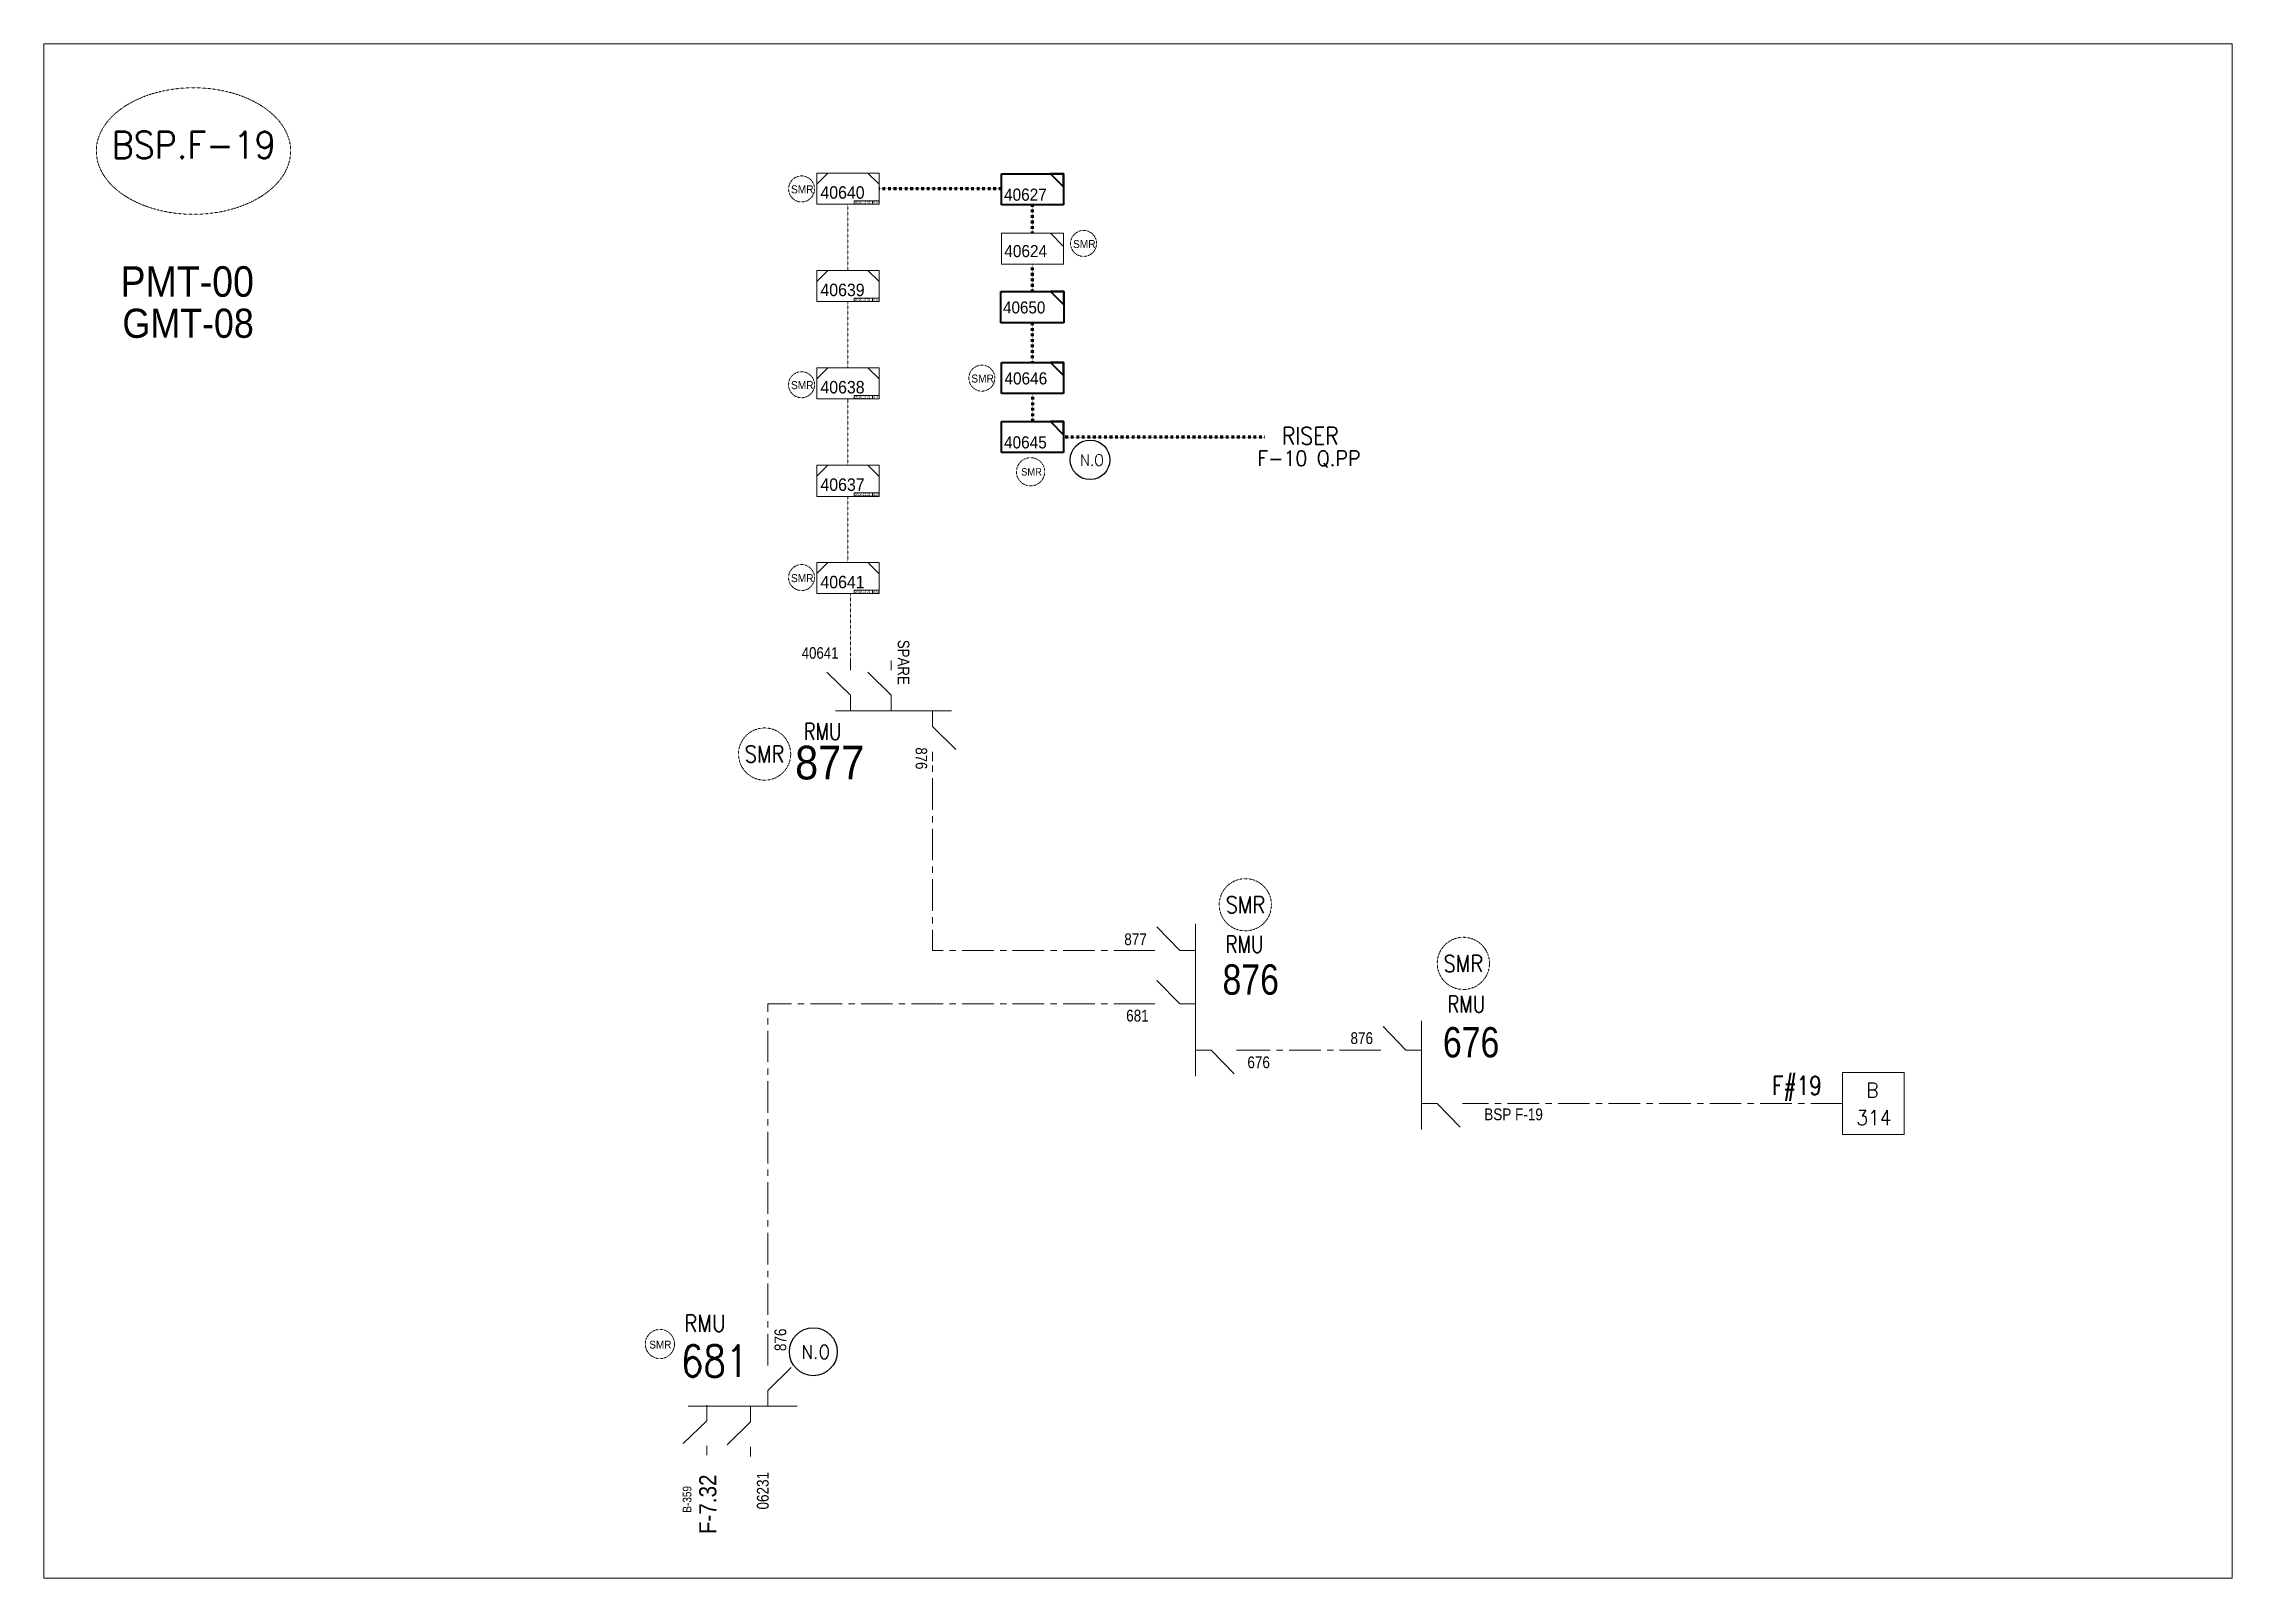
# Model space of a CAD drawing. Header units: metres. Extents: x 65984 to 144644, y -19036 to 23726.
# Drawn here: x 86736 to 88128, y -7030 to -6054 of the extents above; entities that cross this region are included whole.
import ezdxf
from ezdxf.enums import TextEntityAlignment as Align

# ---------------------------------------------------------------- set-up
doc = ezdxf.new("R2010")
doc.units = ezdxf.units.M
doc.header["$MEASUREMENT"] = 0
doc.linetypes.add('( Center )', pattern=[2, 1.25, -0.25, 0.25, -0.25])
doc.linetypes.add('DGN Style 3', pattern=[0.013877, 0, -0.013877])
doc.layers.get('0').update_dxf_attribs({"color": 95, "lineweight": 40})
for name, color, linetype, lineweight in [('CONTRACTOR NAME', 95, 'Continuous', 40), ('d_eos', 111, 'Continuous', 40), ('d_eos no', 121, 'Continuous', 40), ('d_switch', 95, 'Continuous', 40), ('d_tf no', 6, 'Continuous', 40), ('d_ug cable', 95, 'Continuous', 40), ('d_unit sub', 7, 'Continuous', 40), ('FDR  1  16', 234, 'Continuous', 40), ('fedr no', 95, 'Continuous', 40), ('GRID STATION  04', 7, 'Continuous', 40), ('Level 37', 7, 'Continuous', 0), ('O H MAIN FEEDER', 4, 'Continuous', 100), ('SW N O', 114, 'Continuous', 30)]:
    doc.layers.add(name, color=color, linetype=linetype, lineweight=lineweight)
doc.styles.add('Style-Arial', font='arial.ttf')
doc.styles.add('Style-ENGINEERING', font='ENGINEERING.shx')
doc.styles.add('Style-msdefault', font='msdefault.shx')
doc.styles.add('Style-simplex', font='simplex.shx')
doc.styles.add('Style-STANDARD', font='STANDARD.shx')

msp = doc.modelspace()

# ---------------------------------------------------------------- texts
at = {"layer": 'CONTRACTOR NAME', "color": 2, "lineweight": 13, "style": 'Style-msdefault', "width": 0.945946}
for s, height, p in [('2016.12.25', 1.46, (87251.5, -6154.3)), ('BDC', 1.23, (87263.4, -6154.4)), ('2016.12.21', 1.46, (87251.5, -6278.2)), ('BDC', 1.23, (87263.4, -6278.3))]:
    msp.add_text(s, height=height, dxfattribs=at).set_placement(p, align=Align.TOP_LEFT)
at = {"layer": 'CONTRACTOR NAME', "color": 140, "lineweight": 13, "style": 'Style-msdefault', "width": 0.945946}
for s, height, p in [('2016.12.21', 1.46, (87251.5, -6216.2)), ('BDC', 1.23, (87263.4, -6216.4)), ('2016.12.21', 1.46, (87251.5, -6402.1)), ('BDC', 1.23, (87263.4, -6402.3))]:
    msp.add_text(s, height=height, dxfattribs=at).set_placement(p, align=Align.TOP_LEFT)
at = {"layer": 'd_eos no', "color": 7, "linetype": 'Continuous', "lineweight": 13, "style": 'Style-Arial', "width": 0.88}
for s, height, p in [('PMT-00', 19.41, (86784.4, -6195.6)), ('GMT-08', 18.54, (86785.6, -6222.6))]:
    msp.add_text(s, height=height, dxfattribs=at).set_placement(p, align=Align.TOP_LEFT)
at = {"layer": 'd_eos no', "color": 2, "linetype": 'Continuous', "lineweight": 13, "style": 'Style-Arial', "width": 0.88}
msp.add_text('877', height=21.44, dxfattribs=at).set_placement((87257.5, -6500.7), align=Align.TOP_RIGHT)
at = {"layer": 'd_eos no', "color": 2, "linetype": 'Continuous', "lineweight": 13, "style": 'Style-msdefault', "width": 0.833333}
for s, p in [('876', (87485.4, -6659.1)), ('676', (87625.6, -6699))]:
    msp.add_text(s, height=19.29, dxfattribs=at).set_placement(p)
at = {"layer": 'd_switch', "color": 7, "linetype": 'Continuous', "lineweight": 13, "style": 'Style-ENGINEERING', "width": 0.857143}
msp.add_text('40641', height=7.35, dxfattribs=at).set_placement((87217.7, -6438), align=Align.TOP_LEFT)
for s, p in [('SPARE', (87286.2, -6461.9)), ('876', (87297.5, -6515.8))]:
    msp.add_text(s, height=7.35, rotation=270, dxfattribs=at).set_placement(p, align=Align.TOP_RIGHT)
at = {"layer": 'd_switch', "color": 2, "linetype": 'Continuous', "lineweight": 13, "style": 'Style-msdefault', "width": 0.9}
msp.add_text('F-7.32', height=10.89, rotation=90, dxfattribs=at).set_placement((87152.5, -7002.3), align=Align.TOP_LEFT)
at = {"layer": 'd_tf no', "color": 1, "linetype": 'Continuous', "lineweight": 40, "style": 'Style-msdefault', "width": 0.945946}
for p in [(87210.9, -6144.1), (87390.3, -6178.9), (87325.6, -6264.5), (87210.9, -6268.7), (87210.9, -6391.5)]:
    msp.add_text('SMR', height=5.11, dxfattribs=at).set_placement(p, align=Align.TOP_LEFT)
at = {"layer": 'd_tf no', "color": 2, "linetype": 'Continuous', "lineweight": 13, "style": 'Style-msdefault', "width": 0.953514}
for s, p in [('40640', (87229.6, -6144.7)), ('40638', (87229.6, -6268.6)), ('40641', (87229.6, -6392.6))]:
    msp.add_text(s, height=7.93, dxfattribs=at).set_placement(p, align=Align.TOP_LEFT)
at = {"layer": 'd_tf no', "color": 30, "linetype": 'Continuous', "lineweight": 40, "style": 'Style-msdefault', "width": 0.947368}
for s, height, p in [('40627', 7.72, (87346.4, -6146.2)), ('40650', 7.63, (87345.8, -6218))]:
    msp.add_text(s, height=height, dxfattribs=at).set_placement(p, align=Align.TOP_LEFT)
at = {"layer": 'd_tf no', "color": 30, "linetype": 'Continuous', "lineweight": 13, "style": 'Style-msdefault', "width": 0.953514}
for s, p in [('40639', (87229.6, -6206.7)), ('40637', (87229.6, -6330.6))]:
    msp.add_text(s, height=7.93, dxfattribs=at).set_placement(p, align=Align.TOP_LEFT)
at = {"layer": 'd_tf no', "color": 2, "linetype": 'Continuous', "lineweight": 40, "style": 'Style-msdefault', "width": 0.947368}
for s, p in [('40646', (87346.7, -6263.1)), ('40645', (87346.4, -6303.8))]:
    msp.add_text(s, height=7.72, dxfattribs=at).set_placement(p, align=Align.TOP_LEFT)
at = {"layer": 'd_tf no', "color": 1, "linetype": 'Continuous', "lineweight": 13, "style": 'Style-msdefault', "width": 0.947368}
for height, p in [(4.68, (87357.3, -6324.1)), (4.99, (87120.8, -6879.3))]:
    msp.add_text('SMR', height=height, dxfattribs=at).set_placement(p, align=Align.TOP_LEFT)
at = {"layer": 'd_ug cable', "color": 2, "linetype": 'Continuous', "lineweight": 0, "style": 'Style-msdefault', "width": 0.947368}
msp.add_text('40624', height=7.72, dxfattribs=at).set_placement((87346.6, -6182.1), align=Align.TOP_LEFT)
at = {"layer": 'fedr no', "color": 6, "linetype": 'Continuous', "lineweight": 13, "insert": (86830.9, -6118.4), "char_height": 17.13, "attachment_point": 5, "style": 'Style-STANDARD'}
msp.add_mtext('BSP.F-19', dxfattribs=at)
at = {"layer": 'fedr no', "color": 55, "linetype": 'Continuous', "lineweight": 13, "insert": (87540.4, -6318.3), "char_height": 9.64, "attachment_point": 5, "style": 'Style-STANDARD'}
msp.add_mtext('F-10 Q.PP', dxfattribs=at)
at = {"layer": 'GRID STATION  04', "color": 30, "linetype": 'Continuous', "lineweight": 13, "style": 'Style-STANDARD', "width": 0.866667}
msp.add_text('F#19', height=11.81, dxfattribs=at).set_placement((87850.8, -6716.9), align=Align.MIDDLE_CENTER)
at = {"layer": 'GRID STATION  04', "color": 30, "linetype": 'Continuous', "lineweight": 13, "style": 'Style-STANDARD'}
for s, p in [('B', (87898.8, -6719.9)), ('314', (87899.7, -6737.4))]:
    msp.add_text(s, height=9.45, dxfattribs=at).set_placement(p, align=Align.MIDDLE_CENTER)
at = {"layer": 'Level 37', "color": 55, "linetype": 'Continuous', "lineweight": 13, "style": 'Style-simplex', "width": 0.854701}
msp.add_text('RISER', height=11.07, dxfattribs=at).set_placement((87541.2, -6303.5), align=Align.MIDDLE_CENTER)
at = {"layer": 'Level 37', "color": 2, "linetype": 'Continuous', "lineweight": 13}
for s, height, style, width, p in [('RMU', 10.7, 'Style-STANDARD', 0.854701, (87231, -6491.6)), ('RMU', 10.7, 'Style-STANDARD', 0.854701, (87499.4, -6627.1)), ('RMU', 10.7, 'Style-STANDARD', 0.854701, (87640.5, -6665.1)), ('RMU', 10.7, 'Style-simplex', 0.854701, (87156.2, -6868.2)), ('681', 20.13, 'Style-STANDARD', 0.909091, (87162.3, -6892.2))]:
    msp.add_text(s, height=height, dxfattribs=dict(at, style=style, width=width)).set_placement(p, align=Align.MIDDLE_CENTER)
at = {"layer": 'Level 37', "color": 240, "linetype": 'Continuous', "lineweight": 13, "ltscale": 1.73711, "style": 'Style-simplex', "width": 0.854701}
for p in [(87194.1, -6506), (87500, -6601.9), (87638.6, -6639.3)]:
    msp.add_text('SMR', height=10.58, dxfattribs=at).set_placement(p, align=Align.MIDDLE_CENTER)
at = {"layer": 'Level 37', "color": 7, "linetype": 'Continuous', "lineweight": 13, "style": 'Style-msdefault', "width": 0.857143}
for s, p in [('877', (87422.9, -6620.1)), ('681', (87424.1, -6668.7)), ('876', (87566.8, -6683)), ('676', (87501.2, -6698.4)), ('BSP F-19', (87651.9, -6731.5))]:
    msp.add_text(s, height=7.5, dxfattribs=at).set_placement(p, align=Align.TOP_LEFT)
for s, height, p in [('876', 7.5, (87200.4, -6885.9)), ('B-359', 5.54, (87142, -6988.7)), ('06231', 7.5, (87189.2, -6986.7))]:
    msp.add_text(s, height=height, rotation=90, dxfattribs=at).set_placement(p, align=Align.TOP_LEFT)

# ---------------------------------------------------------------- blocks, each defined once
blk = doc.blocks.new('*U1092')
at = {"layer": 'd_eos', "color": 2, "linetype": 'Continuous', "lineweight": 13, "ltscale": 0.919211}
for p, q in [((0.01, 16.17), (0.01, -16.15)), ((4.66, 8.43), (11.46, 15.43)), ((0.01, 8.42), (4.66, 8.43)), ((12.11, 8.43), (14.93, 8.43)), ((-12.08, -7.43), (-14.9, -7.43)), ((-4.64, -7.43), (-11.43, -14.44)), ((0.01, -7.43), (-4.64, -7.43))]:
    blk.add_line(p, q, dxfattribs=at)
blk = doc.blocks.new('*U1118')
at = {"layer": 'CONTRACTOR NAME', "color": 140, "lineweight": 13, "ltscale": 0.498271, "flags": 128}
for points in [[(1.71, -0.5), (-3.71, -0.5), (-3.71, 0.48), (1.71, 0.48)], [(3.72, -0.5), (1.71, -0.5), (1.71, 0.48), (3.72, 0.48)]]:
    blk.add_lwpolyline(points, close=True, dxfattribs=at)
at = {"layer": 'CONTRACTOR NAME', "color": 140, "lineweight": 13, "style": 'Style-msdefault', "width": 0.945946}
for s, height, p in [('2016.12.21', 0.683, (-3.48, 0.34)), ('BDC', 0.572, (2.06, 0.28))]:
    blk.add_text(s, height=height, dxfattribs=at).set_placement(p, align=Align.TOP_LEFT)
blk = doc.blocks.new('TF_8')
at = {"color": 0, "linetype": 'ByBlock', "lineweight": -2}
blk.add_line((6.3, 4.95), (9.9, 1.35), dxfattribs=at)
blk.add_3dface([(-10.1, 4.95), (9.9, 4.95), (9.9, -5.05), (-10.1, -5.05)], dxfattribs=at)
blk = doc.blocks.new('*U2657')
at = {"layer": 'd_unit sub', "color": 2, "linetype": 'Continuous', "lineweight": 13, "flags": 128}
for points in [[(-9.48, 1.38), (-6.07, 4.73), (-9.48, 4.73)], [(9.49, 1.32), (6.02, 4.73), (9.5, 4.73)]]:
    blk.add_lwpolyline(points, close=True, dxfattribs=at)
at = {"layer": 'd_unit sub', "color": 2, "linetype": 'Continuous', "lineweight": 13, "xscale": 0.9486633457507602, "yscale": 0.9486633457507602, "zscale": 0.4380515265747435, "rotation": 359.9999999999999}
blk.add_blockref('TF_8', (0.1, 0.04), dxfattribs=at)
blk = doc.blocks.new('*U2658')
at = {"layer": 'd_unit sub', "color": 30, "linetype": 'Continuous', "lineweight": 13, "flags": 128}
for points in [[(-9.48, 1.38), (-6.07, 4.73), (-9.48, 4.73)], [(9.49, 1.32), (6.02, 4.73), (9.5, 4.73)]]:
    blk.add_lwpolyline(points, close=True, dxfattribs=at)
at = {"layer": 'd_unit sub', "color": 30, "linetype": 'Continuous', "lineweight": 13, "xscale": 0.9486633457507602, "yscale": 0.9486633457507602, "zscale": 0.4380515265747435, "rotation": 359.9999999999999}
blk.add_blockref('TF_8', (0.1, 0.04), dxfattribs=at)
blk = doc.blocks.new('*U2170')
at = {"layer": 'd_unit sub', "color": 2, "linetype": 'Continuous', "lineweight": 40}
for p, q in [((-9.2, 4.59), (9.19, 4.59)), ((-9.2, -4.6), (-9.2, 4.59)), ((9.19, 0.71), (5.31, 4.59)), ((5.97, 4.59), (9.19, 4.59)), ((9.19, 4.59), (9.19, 1.38)), ((9.19, 4.59), (9.19, -4.6)), ((9.19, -4.6), (-9.2, -4.6))]:
    blk.add_line(p, q, dxfattribs=at)
at = {"layer": 'd_unit sub', "color": 2, "linetype": 'Continuous', "lineweight": 40, "flags": 128}
blk.add_lwpolyline([(9.19, 0.71), (9.19, 4.59), (5.31, 4.59)], close=True, dxfattribs=at)
blk = doc.blocks.new('*U1553')
at = {"layer": 'd_unit sub', "color": 30, "linetype": 'Continuous', "lineweight": 40}
for p, q in [((-9.2, 4.59), (9.19, 4.59)), ((-9.2, -4.6), (-9.2, 4.59)), ((9.19, 0.71), (5.31, 4.59)), ((5.97, 4.59), (9.19, 4.59)), ((9.19, 4.59), (9.19, 1.38)), ((9.19, 4.59), (9.19, -4.6)), ((9.19, -4.6), (-9.2, -4.6))]:
    blk.add_line(p, q, dxfattribs=at)
at = {"layer": 'd_unit sub', "color": 30, "linetype": 'Continuous', "lineweight": 40, "flags": 128}
blk.add_lwpolyline([(9.19, 0.71), (9.19, 4.59), (5.31, 4.59)], close=True, dxfattribs=at)
blk = doc.blocks.new('*U3345')
at = {"layer": 'd_ug cable', "color": 2, "linetype": 'Continuous', "lineweight": 0}
for p, q in [((-9.2, 4.59), (9.19, 4.59)), ((-9.2, -4.6), (-9.2, 4.59)), ((9.19, 0.71), (5.31, 4.59)), ((5.97, 4.59), (9.19, 4.59)), ((9.19, 4.59), (9.19, 1.38)), ((9.19, 4.59), (9.19, -4.6)), ((9.19, -4.6), (-9.2, -4.6))]:
    blk.add_line(p, q, dxfattribs=at)
at = {"layer": 'd_ug cable', "color": 2, "linetype": 'Continuous', "lineweight": 0, "flags": 128}
blk.add_lwpolyline([(9.19, 0.71), (9.19, 4.59), (5.31, 4.59)], close=True, dxfattribs=at)
blk = doc.blocks.new('*U3532')
at = {"layer": 'SW N O', "color": 3}
blk.add_circle((0, 0), 16.8, dxfattribs=at)
at = {"layer": 'SW N O', "color": 3, "style": 'Style-STANDARD'}
blk.add_text('N.O', height=9.6, dxfattribs=at).set_placement((1.7, -0.2), align=Align.MIDDLE_CENTER)

# ---------------------------------------------------------------- linework, layer by layer
at = {"layer": 'CONTRACTOR NAME', "color": 2, "lineweight": 13, "ltscale": 0.498271, "flags": 128}
for points in [[(87262.7, -6156.1), (87251.1, -6156.1), (87251.1, -6154), (87262.7, -6154)], [(87267, -6156.1), (87262.7, -6156.1), (87262.7, -6154), (87267, -6154)], [(87262.7, -6280), (87251.1, -6280), (87251.1, -6277.9), (87262.7, -6277.9)], [(87267, -6280), (87262.7, -6280), (87262.7, -6277.9), (87267, -6277.9)]]:
    msp.add_lwpolyline(points, close=True, dxfattribs=at)
at = {"layer": 'CONTRACTOR NAME', "color": 140, "lineweight": 13, "ltscale": 0.498271, "flags": 128}
for points in [[(87262.7, -6218), (87251.1, -6218), (87251.1, -6215.9), (87262.7, -6215.9)], [(87267, -6218), (87262.7, -6218), (87262.7, -6215.9), (87267, -6215.9)], [(87262.7, -6403.9), (87251.1, -6403.9), (87251.1, -6401.8), (87262.7, -6401.8)], [(87267, -6403.9), (87262.7, -6403.9), (87262.7, -6401.8), (87267, -6401.8)]]:
    msp.add_lwpolyline(points, close=True, dxfattribs=at)
at = {"layer": 'd_eos', "color": 2, "linetype": 'Continuous', "lineweight": 13, "ltscale": 1.368341}
for p, q in [((87248.7, -6468.6), (87233.7, -6454)), ((87248.7, -6452.6), (87248.7, -6446.6)), ((87274.7, -6468.6), (87259.7, -6454)), ((87274.7, -6452.6), (87274.7, -6446.5)), ((87248.7, -6478.5), (87248.7, -6468.6)), ((87274.7, -6478.5), (87274.7, -6468.6)), ((87312.9, -6478.5), (87239.3, -6478.5)), ((87300.8, -6478.5), (87300.8, -6488.5)), ((87300.8, -6488.5), (87315.8, -6503.1)), ((87300.8, -6504.5), (87300.8, -6510.5)), ((87458.3, -6631), (87443.7, -6616)), ((87468.2, -6711), (87468.2, -6614.1)), ((87442.3, -6631), (87436.3, -6631)), ((87468.2, -6631), (87458.3, -6631)), ((87458.3, -6665), (87443.7, -6650)), ((87442.3, -6665), (87436.3, -6665)), ((87468.2, -6665), (87458.3, -6665)), ((87468.2, -6694.4), (87478.2, -6694.4)), ((87478.2, -6694.4), (87492.8, -6709.4)), ((87494.2, -6694.4), (87500.2, -6694.4)), ((87196.1, -6895), (87196.1, -6888.9)), ((87196.1, -6910.9), (87211.1, -6896.4)), ((87196.1, -6920.9), (87196.1, -6910.9)), ((87157.4, -6930.2), (87142.4, -6944.7)), ((87145.5, -6920.9), (87214.8, -6920.9)), ((87157.4, -6920.2), (87157.4, -6930.2)), ((87185.2, -6930.9), (87170.2, -6945.5)), ((87185.2, -6920.9), (87185.2, -6930.9)), ((87157.4, -6946.1), (87157.4, -6952.2)), ((87185.2, -6946.8), (87185.2, -6952.9))]:
    msp.add_line(p, q, dxfattribs=at)
at = {"layer": 'd_ug cable', "color": 30, "linetype": 'DGN Style 3', "lineweight": 13}
for p, q in [((87247.1, -6198.2), (87247.1, -6156.1)), ((87247.1, -6260.2), (87247.1, -6218)), ((87247.1, -6322.2), (87247.1, -6280)), ((87247.1, -6384.1), (87247.1, -6342))]:
    msp.add_line(p, q, dxfattribs=at)
at = {"layer": 'd_ug cable', "color": 30, "linetype": 'DGN Style 3', "lineweight": 100}
for p, q in [((87364.5, -6174.7), (87364.5, -6156.6)), ((87364.5, -6211.6), (87364.5, -6194.4)), ((87364.5, -6256.8), (87364.5, -6231.6))]:
    msp.add_line(p, q, dxfattribs=at)
at = {"layer": 'd_ug cable', "color": 30, "linetype": 'DGN Style 3', "lineweight": 140, "flags": 128}
msp.add_lwpolyline([(87267, -6146.2), (87344.7, -6146.2)], dxfattribs=at)
at = {"layer": 'd_ug cable', "color": 30, "linetype": 'DGN Style 3', "lineweight": 100, "flags": 128}
msp.add_lwpolyline([(87364.5, -6276.6), (87364.5, -6294.4)], dxfattribs=at)
at = {"layer": 'd_ug cable', "color": 95, "linetype": 'DGN Style 3', "lineweight": 100, "flags": 128}
msp.add_lwpolyline([(87512.3, -6304.3), (87384.2, -6304.3)], dxfattribs=at)
at = {"layer": 'd_ug cable', "color": 1, "linetype": 'DGN Style 3', "lineweight": 13, "flags": 128}
msp.add_lwpolyline([(87248.7, -6403.9), (87248.7, -6446.6)], dxfattribs=at)
at = {"layer": 'd_ug cable', "color": 2, "linetype": 'DGN Style 3', "lineweight": 13}
for centre, radius in [((87217.6, -6146.4), 8.27), ((87397, -6181.1), 8.27), ((87217.6, -6271), 8.27), ((87332.3, -6266.8), 8.27), ((87363.3, -6326.4), 8.98), ((87217.6, -6393.7), 8.27), ((87194.1, -6506), 16.6), ((87499.9, -6601.9), 16.6), ((87638.6, -6639.2), 16.6), ((87127.5, -6881.4), 9.28)]:
    msp.add_circle(centre, radius, dxfattribs=at)
at = {"layer": 'FDR  1  16', "color": 30, "linetype": '( Center )', "lineweight": 13, "ltscale": 16.076996}
for p, q in [((87580, -6694.4), (87500, -6694.4)), ((87879.7, -6728.4), (87643.2, -6728.4))]:
    msp.add_line(p, q, dxfattribs=at)
at = {"layer": 'FDR  1  16', "color": 30, "linetype": '( Center )', "lineweight": 13, "ltscale": 16.076996, "flags": 128}
for points in [[(87436.3, -6631), (87300.8, -6631), (87300.8, -6510.5)], [(87436.3, -6665), (87196.1, -6665), (87196.1, -6888.9)]]:
    msp.add_lwpolyline(points, dxfattribs=at)
at = {"layer": 'fedr no', "color": 82, "linetype": 'DGN Style 3', "lineweight": 13, "true_color": 0x1dc70e}
msp.add_ellipse((86830.8, -6122.3), major_axis=(61.8, 0), ratio=0.651175, dxfattribs=at)
at = {"layer": 'GRID STATION  04', "color": 30, "linetype": 'Continuous', "lineweight": 13, "ltscale": 1.262428, "flags": 128}
msp.add_lwpolyline([(87919.1, -6708.7), (87879.7, -6708.7), (87879.7, -6748), (87919.1, -6748)], close=True, dxfattribs=at)
at = {"layer": 'O H MAIN FEEDER', "color": 140, "lineweight": 13, "ltscale": 0.498271, "flags": 128}
msp.add_lwpolyline([(86735.6, -6054), (88127.7, -6054), (88127.7, -7030.4), (86735.6, -7030.4)], close=True, dxfattribs=at)

# ---------------------------------------------------------------- block references
at = {"layer": 'CONTRACTOR NAME', "color": 140, "lineweight": 13, "ltscale": 0.498271, "xscale": 2.143588810000002, "yscale": 2.143588810000002, "zscale": 2.143588810000002}
msp.add_blockref('*U1118', (87259, -6340.9), dxfattribs=at)
at = {"layer": 'd_eos', "color": 2, "linetype": 'Continuous', "lineweight": 13, "ltscale": 1.368341, "extrusion": (0, 0, -1), "xscale": 2.143588810000002, "yscale": 2.143588810000002, "zscale": 2.143588810000002, "rotation": 180}
msp.add_blockref('*U1092', (-87612, -6710.3), dxfattribs=at)
at = {"layer": 'd_ug cable', "color": 2, "linetype": 'Continuous', "lineweight": 0, "xscale": 2.146842624546369, "yscale": 2.146842624546369, "zscale": 2.146842624546369}
msp.add_blockref('*U3345', (87364.5, -6184.5), dxfattribs=at)
at = {"layer": 'd_unit sub', "color": 2, "linetype": 'Continuous', "lineweight": 13, "xscale": 2.088345237576001, "yscale": 2.088345237576001, "zscale": 2.088345237576001}
for p in [(87247.1, -6146.2), (87247.1, -6270.1), (87247.1, -6394)]:
    msp.add_blockref('*U2657', p, dxfattribs=at)
at = {"layer": 'd_unit sub', "color": 30, "linetype": 'Continuous', "lineweight": 40}
for p, xscale, yscale, zscale in [((87364.5, -6146.7), 2.146842624546369, 2.146842624546369, 2.146842624546369), ((87364.4, -6221.6), 2.172750571356329, 2.172750571356329, 2.172750571356329)]:
    msp.add_blockref('*U1553', p, dxfattribs=dict(at, xscale=xscale, yscale=yscale, zscale=zscale))
at = {"layer": 'd_unit sub', "color": 30, "linetype": 'Continuous', "lineweight": 13, "xscale": 2.088345237576001, "yscale": 2.088345237576001, "zscale": 2.088345237576001}
for p in [(87247.1, -6208.1), (87247.1, -6332.1)]:
    msp.add_blockref('*U2658', p, dxfattribs=at)
at = {"layer": 'd_unit sub', "color": 2, "linetype": 'Continuous', "lineweight": 40, "xscale": 2.146842624546369, "yscale": 2.146842624546369, "zscale": 2.146842624546369}
for p in [(87364.5, -6266.7), (87364.5, -6304.3)]:
    msp.add_blockref('*U2170', p, dxfattribs=at)
at = {"layer": 'SW N O', "color": 3}
for p, xscale, yscale, zscale in [((87401.1, -6318.8), 0.7502838574151424, 0.7502838574151424, 0.7502838574151424), ((87225.1, -6886.3), 0.9072397618013901, 0.9072397618013901, 0.9072397618013901)]:
    msp.add_blockref('*U3532', p, dxfattribs=dict(at, xscale=xscale, yscale=yscale, zscale=zscale))

msp.set_redraw_order([(e.dxf.handle, doc.entitydb.next_handle()) for e in msp.query("TEXT MTEXT ATTDEF DIMENSION ARC_DIMENSION")])  # texts and dimensions are drawn at this point

doc.saveas('drawing.dxf')
